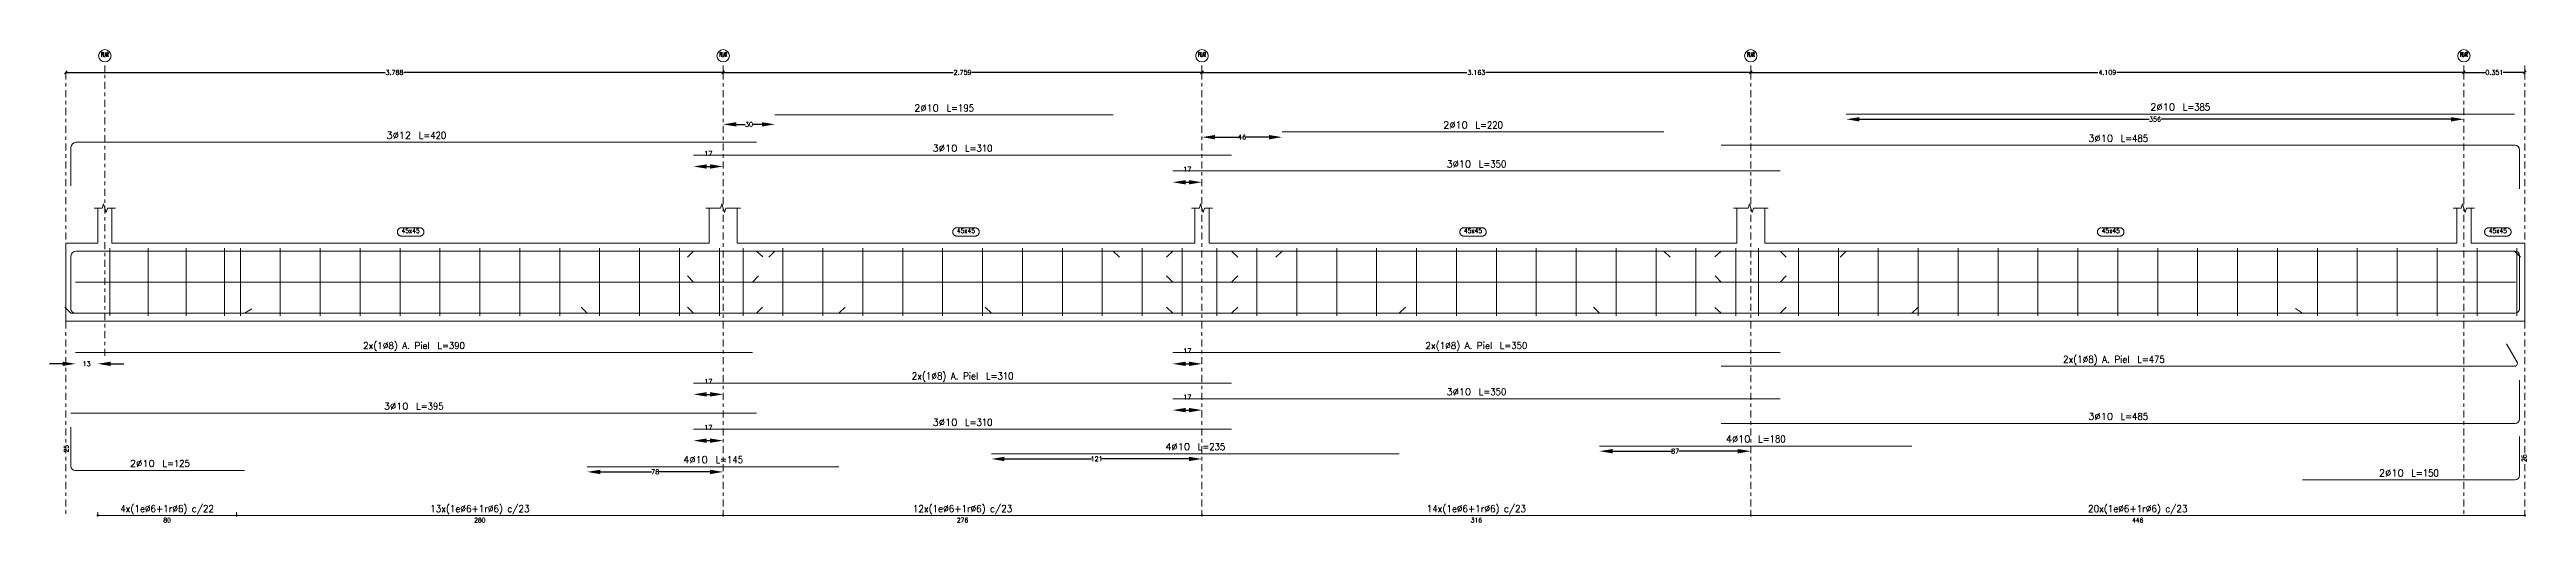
# Model space of a CAD drawing. Header units: millimetres. Extents: x 1 to 227, y -3 to 111.
# Drawn here: x 69.3 to 140.7, y 85.1 to 98.7 of the extents above; entities that cross this region are included whole.
import ezdxf
from ezdxf.enums import TextEntityAlignment as Align

# ---------------------------------------------------------------- set-up
doc = ezdxf.new("R2010")
doc.units = ezdxf.units.MM
doc.linetypes.add('CYPE_RAYAPUNTO', pattern=[0.4125, 0.2025, -0.105, 0, -0.105])
for name, color, linetype, lineweight in [('ALZ_ARM_LONG_ARM_TEXTOS', 3, 'Continuous', 9), ('ALZ_ARM_LONG_TXT_LONG', 3, 'Continuous', 9), ('ALZ_ARM_TRANS_TXT_EST', 3, 'Continuous', 9), ('ALZ_CONT_NUDOS', 122, 'Continuous', 9), ('ALZ_CONT_VIG_HORMIGON', 2, 'Continuous', 9), ('ALZ_COT_COT_ANCLAJES', 3, 'Continuous', 0), ('ALZ_COT_COT_ARM', 3, 'Continuous', 0), ('ALZ_COT_COT_EST', 3, 'Continuous', 0), ('ALZ_COT_COT_LIN_APOYOS', 2, 'CYPE_RAYAPUNTO', 0), ('ALZ_COT_LONGITUD_PROYECTADA', 122, 'Continuous', 0), ('ALZ_COT_TEXTOS_ESTRIBOS', 122, 'Continuous', 0), ('ALZ_REF_COT_LIN_AUX_COTA', 2, 'CYPE_RAYAPUNTO', 9), ('ALZ_REF_REF_NOMBRE', 3, 'Continuous', 9), ('ALZ_REF_REF_REFERENCIA', 3, 'Continuous', 9), ('ALZ_REF_TEXTO_REF_NOMBRE', 3, 'Continuous', 9), ('ALZ_REF_TEXTO_REF_REFERENCIA', 3, 'Continuous', 9), ('ARM_LONGITUDINAL_Ø10', 103, 'Continuous', 9), ('ARM_LONGITUDINAL_Ø12', 171, 'Continuous', 9), ('ARM_LONGITUDINAL_Ø8', 32, 'Continuous', 9), ('ARM_TRANSVERSAL_Ø6', 151, 'Continuous', 9)]:
    doc.layers.add(name, color=color, linetype=linetype, lineweight=lineweight)
doc.styles.add('CYPETXT_0.2_romans', font='romans__.ttf', dxfattribs={"height": 0.133333})
doc.styles.add('CYPETXT_romans', font='romans__.ttf', dxfattribs={"height": 0.2})
doc.dimstyles.new('cype_arrow', dxfattribs={"dimtxt": 0.18, "dimasz": 0.375, "dimexe": 0.05, "dimexo": 0.05, "dimgap": 0, "dimtad": 0, "dimdec": 4, "dimzin": 0, "dimdsep": 46, "dimtxsty": 'CYPETXT_0.2_romans', "dimcen": 0.09, "dimadec": 0, "dimazin": 0, "dimtfac": 1, "dimtdec": 4, "dimtofl": 0, "dimtmove": 2, "dimatfit": 3, "dimfxl": 1, "dimtolj": 1, "dimtzin": 0, "dimarcsym": 0})
doc.dimstyles.new('cype_oblique', dxfattribs={"dimtxt": 0.18, "dimasz": 0.18, "dimexe": 0.05, "dimexo": 0.05, "dimgap": 0, "dimtad": 0, "dimdec": 4, "dimzin": 0, "dimdsep": 46, "dimtxsty": 'CYPETXT_0.2_romans', "dimblk": 'OBLIQUE', "dimtsz": 0.04, "dimcen": 0.09, "dimadec": 0, "dimazin": 0, "dimtfac": 1, "dimtdec": 4, "dimtofl": 0, "dimtmove": 2, "dimatfit": 3, "dimfxl": 1, "dimtolj": 1, "dimtzin": 0, "dimarcsym": 0})

msp = doc.modelspace()

# ---------------------------------------------------------------- texts
at = {"layer": 'ALZ_ARM_LONG_ARM_TEXTOS', "style": 'CYPETXT_romans'}
for s, width, p, p2 in [('2%%c10', 0.900912, (94.23975, 96.9222), (94.95075, 96.9222)), ('2%%c10', 0.900912, (129.85418, 96.94875), (130.56518, 96.94875)), ('2%%c10', 0.900912, (109.47725, 96.43392), (110.18825, 96.43392)), ('3%%c12', 0.900912, (79.0335, 96.13584), (79.7445, 96.13584)), ('3%%c10', 0.900912, (94.771, 95.7666), (95.482, 95.7666)), ('3%%c10', 0.900912, (128.066, 96.04875), (128.777, 96.04875)), ('3%%c10', 0.900912, (109.57475, 95.31284), (110.28575, 95.31284)), ('2x(1%%c8) A. Piel', 0.787854, (78.3615, 90.08584), (80.2815, 90.08584)), ('2x(1%%c8) A. Piel', 0.787854, (108.97025, 90.08584), (110.89025, 90.08584)), ('2x(1%%c8) A. Piel', 0.787854, (127.3365, 89.68634), (129.2565, 89.68634)), ('2x(1%%c8) A. Piel', 0.787854, (94.1665, 89.20627), (96.0865, 89.20627)), ('3%%c10', 0.900912, (78.9585, 88.3394), (79.6695, 88.3394)), ('3%%c10', 0.900912, (109.57475, 88.75252), (110.28575, 88.75252)), ('3%%c10', 0.900912, (94.771, 87.87362), (95.482, 87.87362)), ('3%%c10', 0.900912, (128.066, 88.04261), (128.777, 88.04261)), ('4%%c10', 0.900912, (101.4765, 87.16945), (102.1875, 87.16945)), ('4%%c10', 0.900912, (117.62192, 87.39261), (118.33292, 87.39261)), ('2%%c10', 0.900912, (71.646, 86.6894), (72.357, 86.6894)), ('4%%c10', 0.900912, (87.58385, 86.79662), (88.29485, 86.79662)), ('2%%c10', 0.900912, (136.441, 86.41754), (137.152, 86.41754))]:
    msp.add_text(s, height=0.2, dxfattribs=dict(at, width=width)).set_placement(p, p2, align=Align.FIT)
at = {"layer": 'ALZ_ARM_LONG_TXT_LONG', "style": 'CYPETXT_romans', "width": 0.7704}
for s, p, p2 in [(' L=195', (95.05075, 96.9222), (95.96275, 96.9222)), (' L=385', (130.66518, 96.94875), (131.57718, 96.94875)), (' L=220', (110.28825, 96.43392), (111.20025, 96.43392)), (' L=420', (79.8445, 96.13584), (80.7565, 96.13584)), (' L=310', (95.582, 95.7666), (96.494, 95.7666)), (' L=485', (128.877, 96.04875), (129.789, 96.04875)), (' L=350', (110.38575, 95.31284), (111.29775, 95.31284)), (' L=390', (80.3815, 90.08584), (81.2935, 90.08584)), (' L=350', (110.99025, 90.08584), (111.90225, 90.08584)), (' L=310', (96.1865, 89.20627), (97.0985, 89.20627)), (' L=475', (129.3565, 89.68634), (130.2685, 89.68634)), (' L=395', (79.7695, 88.3394), (80.6815, 88.3394)), (' L=350', (110.38575, 88.75252), (111.29775, 88.75252)), (' L=310', (95.582, 87.87362), (96.494, 87.87362)), (' L=485', (128.877, 88.04261), (129.789, 88.04261)), (' L=235', (102.2875, 87.16945), (103.1995, 87.16945)), (' L=180', (118.43292, 87.39261), (119.34492, 87.39261)), (' L=125', (72.457, 86.6894), (73.369, 86.6894)), (' L=145', (88.39485, 86.79662), (89.30685, 86.79662)), (' L=150', (137.252, 86.41754), (138.164, 86.41754))]:
    msp.add_text(s, height=0.2, dxfattribs=at).set_placement(p, p2, align=Align.FIT)
at = {"layer": 'ALZ_ARM_TRANS_TXT_EST', "style": 'CYPETXT_romans'}
for s, width, p, p2 in [('4x(1e%%c6+1r%%c6) c/22', 0.808265, (71.3635, 85.39247), (74.0665, 85.39247)), ('13x(1e%%c6+1r%%c6) c/23', 0.810054, (80.2925, 85.39247), (83.1575, 85.39247)), ('12x(1e%%c6+1r%%c6) c/23', 0.810054, (94.2, 85.39247), (97.065, 85.39247)), ('14x(1e%%c6+1r%%c6) c/23', 0.810054, (109.00375, 85.39247), (111.86875, 85.39247)), ('20x(1e%%c6+1r%%c6) c/23', 0.810054, (128.05875, 85.39247), (130.92375, 85.39247))]:
    msp.add_text(s, height=0.2, dxfattribs=dict(at, width=width)).set_placement(p, p2, align=Align.FIT)
at = {"layer": 'ALZ_COT_COT_ANCLAJES', "style": 'CYPETXT_romans', "width": 0.841121}
for p, p2 in [((69.87833, 87.1064), (69.87833, 87.3224)), ((140.69, 86.83454), (140.69, 87.05054))]:
    msp.add_text('25', height=0.133333, rotation=90, dxfattribs=at).set_placement(p, p2, align=Align.FIT)
at = {"layer": 'ALZ_COT_TEXTOS_ESTRIBOS', "style": 'CYPETXT_romans', "width": 0.841121}
for s, p, p2 in [('80', (72.607, 85.09247), (72.823, 85.09247)), ('280', (81.563, 85.09247), (81.887, 85.09247)), ('276', (95.4705, 85.09247), (95.7945, 85.09247)), ('316', (110.27425, 85.09247), (110.59825, 85.09247)), ('446', (129.32925, 85.09247), (129.65325, 85.09247))]:
    msp.add_text(s, height=0.133333, dxfattribs=at).set_placement(p, p2, align=Align.FIT)
at = {"layer": 'ALZ_REF_TEXTO_REF_NOMBRE', "style": 'CYPETXT_romans', "width": 0.840822}
for p, p2 in [((79.468, 93.4225), (79.992, 93.4225)), ((95.468, 93.4225), (95.992, 93.4225)), ((110.07675, 93.4225), (110.60075, 93.4225)), ((128.4505, 93.4225), (128.9745, 93.4225)), ((139.60425, 93.4225), (140.12825, 93.4225))]:
    msp.add_text('45x45', height=0.133333, dxfattribs=at).set_placement(p, p2, align=Align.FIT)
at = {"layer": 'ALZ_REF_TEXTO_REF_REFERENCIA', "style": 'CYPETXT_romans', "width": 0.406031}
for p, p2 in [((70.81, 98.4938), (71.03, 98.4938)), ((88.625, 98.4938), (88.845, 98.4938)), ((102.42, 98.4938), (102.64, 98.4938)), ((118.2325, 98.4938), (118.4525, 98.4938)), ((138.7775, 98.4938), (138.9975, 98.4938))]:
    msp.add_text('PILAR', height=0.133333, dxfattribs=at).set_placement(p, p2, align=Align.FIT)

# ---------------------------------------------------------------- blocks, each defined once
blk = doc.blocks.new('*D18')
at = {"layer": 'ALZ_COT_LONGITUD_PROYECTADA', "color": 0, "lineweight": -2, "transparency": 16777216}
for p, q in [((69.755, 98.009), (69.835, 98.089)), ((69.795, 98.049), (78.994, 98.049)), ((88.735, 98.049), (79.536, 98.049)), ((88.695, 98.009), (88.775, 98.089))]:
    blk.add_line(p, q, dxfattribs=at)
at = {"layer": 'Defpoints', "color": 0, "transparency": 16777216}
for p in [(69.795, 98.049), (69.795, 98.049), (88.735, 98.049)]:
    blk.add_point(p, dxfattribs=at)
at = {"layer": 'ALZ_COT_LONGITUD_PROYECTADA', "color": 0, "transparency": 16777216, "insert": (79.265, 98.049), "char_height": 0.1333, "attachment_point": 5, "style": 'CYPETXT_0.2_romans'}
blk.add_mtext('\\A1;3.788', dxfattribs=at)
blk = doc.blocks.new('_OBLIQUE')
at = {"color": 0, "linetype": 'ByBlock', "lineweight": -2}
blk.add_line((-0.5, -0.5), (0.5, 0.5), dxfattribs=at)
blk = doc.blocks.new('*D19')
at = {"layer": 'ALZ_COT_LONGITUD_PROYECTADA', "color": 0, "lineweight": -2, "transparency": 16777216}
for p, q in [((88.695, 98.009), (88.775, 98.089)), ((88.735, 98.049), (95.361, 98.049)), ((102.53, 98.049), (95.904, 98.049)), ((102.49, 98.009), (102.57, 98.089))]:
    blk.add_line(p, q, dxfattribs=at)
at = {"layer": 'Defpoints', "color": 0, "transparency": 16777216}
for p in [(88.735, 98.049), (88.735, 98.049), (102.53, 98.049)]:
    blk.add_point(p, dxfattribs=at)
at = {"layer": 'ALZ_COT_LONGITUD_PROYECTADA', "color": 0, "transparency": 16777216, "insert": (95.633, 98.049), "char_height": 0.1333, "attachment_point": 5, "style": 'CYPETXT_0.2_romans'}
blk.add_mtext('\\A1;2.759', dxfattribs=at)
blk = doc.blocks.new('*D20')
at = {"layer": 'ALZ_COT_LONGITUD_PROYECTADA', "color": 0, "lineweight": -2, "transparency": 16777216}
for p, q in [((102.49, 98.009), (102.57, 98.089)), ((102.53, 98.049), (110.165, 98.049)), ((118.342, 98.049), (110.707, 98.049)), ((118.302, 98.009), (118.382, 98.089))]:
    blk.add_line(p, q, dxfattribs=at)
at = {"layer": 'Defpoints', "color": 0, "transparency": 16777216}
for p in [(102.53, 98.049), (102.53, 98.049), (118.342, 98.049)]:
    blk.add_point(p, dxfattribs=at)
at = {"layer": 'ALZ_COT_LONGITUD_PROYECTADA', "color": 0, "transparency": 16777216, "insert": (110.436, 98.049), "char_height": 0.1333, "attachment_point": 5, "style": 'CYPETXT_0.2_romans'}
blk.add_mtext('\\A1;3.163', dxfattribs=at)
blk = doc.blocks.new('*D21')
at = {"layer": 'ALZ_COT_LONGITUD_PROYECTADA', "color": 0, "lineweight": -2, "transparency": 16777216}
for p, q in [((118.302, 98.009), (118.382, 98.089)), ((118.342, 98.049), (128.343, 98.049)), ((138.887, 98.049), (128.887, 98.049)), ((138.847, 98.009), (138.927, 98.089))]:
    blk.add_line(p, q, dxfattribs=at)
at = {"layer": 'Defpoints', "color": 0, "transparency": 16777216}
for p in [(118.342, 98.049), (118.342, 98.049), (138.887, 98.049)]:
    blk.add_point(p, dxfattribs=at)
at = {"layer": 'ALZ_COT_LONGITUD_PROYECTADA', "color": 0, "transparency": 16777216, "insert": (128.615, 98.049), "char_height": 0.1333, "attachment_point": 5, "style": 'CYPETXT_0.2_romans'}
blk.add_mtext('\\A1;4.109', dxfattribs=at)
blk = doc.blocks.new('*D22')
at = {"layer": 'ALZ_COT_LONGITUD_PROYECTADA', "color": 0, "lineweight": -2, "transparency": 16777216}
for p, q in [((138.847, 98.009), (138.927, 98.089)), ((138.887, 98.049), (139.512, 98.049)), ((140.64, 98.049), (140.016, 98.049)), ((140.6, 98.009), (140.68, 98.089))]:
    blk.add_line(p, q, dxfattribs=at)
at = {"layer": 'Defpoints', "color": 0, "transparency": 16777216}
for p in [(138.887, 98.049), (138.887, 98.049), (140.64, 98.049)]:
    blk.add_point(p, dxfattribs=at)
at = {"layer": 'ALZ_COT_LONGITUD_PROYECTADA', "color": 0, "transparency": 16777216, "insert": (139.764, 98.049), "char_height": 0.1333, "attachment_point": 5, "style": 'CYPETXT_0.2_romans'}
blk.add_mtext('\\A1;0.351', dxfattribs=at)
blk = doc.blocks.new('*D23')
at = {"layer": 'ALZ_COT_COT_ARM', "color": 0, "lineweight": -2, "transparency": 16777216}
blk.add_line((88.258, 95.34), (88.36, 95.34), dxfattribs=at)
at = {"layer": 'ALZ_COT_COT_ARM', "color": 0, "transparency": 16777216}
for points in [[(88.258, 95.402), (88.258, 95.277), (87.883, 95.34)], [(88.36, 95.402), (88.36, 95.277), (88.735, 95.34)]]:
    blk.add_solid(points, dxfattribs=at)
at = {"layer": 'Defpoints', "color": 0, "transparency": 16777216}
for p in [(87.883, 95.34), (88.735, 95.34), (88.735, 95.34)]:
    blk.add_point(p, dxfattribs=at)
at = {"layer": 'ALZ_COT_COT_ARM', "color": 0, "transparency": 16777216, "insert": (88.309, 95.715), "char_height": 0.1333, "attachment_point": 5, "style": 'CYPETXT_0.2_romans'}
blk.add_mtext('\\A1;17', dxfattribs=at)
blk = doc.blocks.new('*D24')
at = {"layer": 'ALZ_COT_COT_ARM', "color": 0, "lineweight": -2, "transparency": 16777216}
blk.add_line((88.258, 87.447), (88.36, 87.447), dxfattribs=at)
at = {"layer": 'ALZ_COT_COT_ARM', "color": 0, "transparency": 16777216}
for points in [[(88.258, 87.509), (88.258, 87.384), (87.883, 87.447)], [(88.36, 87.509), (88.36, 87.384), (88.735, 87.447)]]:
    blk.add_solid(points, dxfattribs=at)
at = {"layer": 'Defpoints', "color": 0, "transparency": 16777216}
for p in [(87.883, 87.447), (88.735, 87.447), (88.735, 87.447)]:
    blk.add_point(p, dxfattribs=at)
at = {"layer": 'ALZ_COT_COT_ARM', "color": 0, "transparency": 16777216, "insert": (88.309, 87.822), "char_height": 0.1333, "attachment_point": 5, "style": 'CYPETXT_0.2_romans'}
blk.add_mtext('\\A1;17', dxfattribs=at)
blk = doc.blocks.new('*D25')
at = {"layer": 'ALZ_COT_COT_ARM', "color": 0, "lineweight": -2, "transparency": 16777216}
blk.add_line((102.06125, 94.885838), (102.155, 94.885838), dxfattribs=at)
at = {"layer": 'ALZ_COT_COT_ARM', "color": 0, "transparency": 16777216}
for points in [[(102.06125, 94.948338), (102.06125, 94.823338), (101.68625, 94.885838)], [(102.155, 94.948338), (102.155, 94.823338), (102.53, 94.885838)]]:
    blk.add_solid(points, dxfattribs=at)
at = {"layer": 'Defpoints', "color": 0, "transparency": 16777216}
for p in [(101.68625, 94.885838), (102.53, 94.885838), (102.53, 94.885838)]:
    blk.add_point(p, dxfattribs=at)
at = {"layer": 'ALZ_COT_COT_ARM', "color": 0, "transparency": 16777216, "insert": (102.108125, 95.260838), "char_height": 0.1333333, "attachment_point": 5, "style": 'CYPETXT_0.2_romans'}
blk.add_mtext('\\A1;17', dxfattribs=at)
blk = doc.blocks.new('*D26')
at = {"layer": 'ALZ_COT_COT_ARM', "color": 0, "lineweight": -2, "transparency": 16777216}
blk.add_line((102.061, 88.326), (102.155, 88.326), dxfattribs=at)
at = {"layer": 'ALZ_COT_COT_ARM', "color": 0, "transparency": 16777216}
for points in [[(102.061, 88.388), (102.061, 88.263), (101.686, 88.326)], [(102.155, 88.388), (102.155, 88.263), (102.53, 88.326)]]:
    blk.add_solid(points, dxfattribs=at)
at = {"layer": 'Defpoints', "color": 0, "transparency": 16777216}
for p in [(101.686, 88.326), (102.53, 88.326), (102.53, 88.326)]:
    blk.add_point(p, dxfattribs=at)
at = {"layer": 'ALZ_COT_COT_ARM', "color": 0, "transparency": 16777216, "insert": (102.108, 88.701), "char_height": 0.1333, "attachment_point": 5, "style": 'CYPETXT_0.2_romans'}
blk.add_mtext('\\A1;17', dxfattribs=at)
blk = doc.blocks.new('*D27')
at = {"layer": 'ALZ_COT_COT_ARM', "color": 0, "lineweight": -2, "transparency": 16777216}
for p, q in [((69.7025, 89.658838), (69.3275, 89.658838)), ((71.09, 89.658838), (71.465, 89.658838))]:
    blk.add_line(p, q, dxfattribs=at)
at = {"layer": 'ALZ_COT_COT_ARM', "color": 0, "transparency": 16777216}
for points in [[(69.7025, 89.721338), (69.7025, 89.596338), (70.0775, 89.658838)], [(71.09, 89.721338), (71.09, 89.596338), (70.715, 89.658838)]]:
    blk.add_solid(points, dxfattribs=at)
at = {"layer": 'Defpoints', "color": 0, "transparency": 16777216}
for p in [(70.0775, 89.658838), (70.715, 89.658838), (70.715, 89.658838)]:
    blk.add_point(p, dxfattribs=at)
at = {"layer": 'ALZ_COT_COT_ARM', "color": 0, "transparency": 16777216, "insert": (70.39625, 89.658838), "char_height": 0.1333333, "attachment_point": 5, "style": 'CYPETXT_0.2_romans'}
blk.add_mtext('\\A1;13', dxfattribs=at)
blk = doc.blocks.new('*D28')
at = {"layer": 'ALZ_COT_COT_ARM', "color": 0, "lineweight": -2, "transparency": 16777216}
blk.add_line((88.258, 88.779), (88.36, 88.779), dxfattribs=at)
at = {"layer": 'ALZ_COT_COT_ARM', "color": 0, "transparency": 16777216}
for points in [[(88.258, 88.842), (88.258, 88.717), (87.883, 88.779)], [(88.36, 88.842), (88.36, 88.717), (88.735, 88.779)]]:
    blk.add_solid(points, dxfattribs=at)
at = {"layer": 'Defpoints', "color": 0, "transparency": 16777216}
for p in [(87.883, 88.779), (88.735, 88.779), (88.735, 88.779)]:
    blk.add_point(p, dxfattribs=at)
at = {"layer": 'ALZ_COT_COT_ARM', "color": 0, "transparency": 16777216, "insert": (88.309, 89.154), "char_height": 0.1333, "attachment_point": 5, "style": 'CYPETXT_0.2_romans'}
blk.add_mtext('\\A1;17', dxfattribs=at)
blk = doc.blocks.new('*D29')
at = {"layer": 'ALZ_COT_COT_ARM', "color": 0, "lineweight": -2, "transparency": 16777216}
blk.add_line((102.06125, 89.658838), (102.155, 89.658838), dxfattribs=at)
at = {"layer": 'ALZ_COT_COT_ARM', "color": 0, "transparency": 16777216}
for points in [[(102.06125, 89.721338), (102.06125, 89.596338), (101.68625, 89.658838)], [(102.155, 89.721338), (102.155, 89.596338), (102.53, 89.658838)]]:
    blk.add_solid(points, dxfattribs=at)
at = {"layer": 'Defpoints', "color": 0, "transparency": 16777216}
for p in [(101.68625, 89.658838), (102.53, 89.658838), (102.53, 89.658838)]:
    blk.add_point(p, dxfattribs=at)
at = {"layer": 'ALZ_COT_COT_ARM', "color": 0, "transparency": 16777216, "insert": (102.108125, 90.033838), "char_height": 0.1333333, "attachment_point": 5, "style": 'CYPETXT_0.2_romans'}
blk.add_mtext('\\A1;17', dxfattribs=at)
blk = doc.blocks.new('*D30')
at = {"layer": 'ALZ_COT_COT_ARM', "color": 0, "lineweight": -2, "transparency": 16777216}
for p, q in [((89.11, 96.552), (89.371, 96.552)), ((89.851, 96.552), (89.59, 96.552))]:
    blk.add_line(p, q, dxfattribs=at)
at = {"layer": 'ALZ_COT_COT_ARM', "color": 0, "transparency": 16777216}
for points in [[(89.11, 96.615), (89.11, 96.49), (88.735, 96.552)], [(89.851, 96.615), (89.851, 96.49), (90.226, 96.552)]]:
    blk.add_solid(points, dxfattribs=at)
at = {"layer": 'Defpoints', "color": 0, "transparency": 16777216}
for p in [(88.735, 96.552), (90.226, 96.552), (90.226, 96.552)]:
    blk.add_point(p, dxfattribs=at)
at = {"layer": 'ALZ_COT_COT_ARM', "color": 0, "transparency": 16777216, "insert": (89.481, 96.552), "char_height": 0.1333, "attachment_point": 5, "style": 'CYPETXT_0.2_romans'}
blk.add_mtext('\\A1;30', dxfattribs=at)
blk = doc.blocks.new('*D31')
at = {"layer": 'ALZ_COT_COT_ARM', "color": 0, "lineweight": -2, "transparency": 16777216}
for p, q in [((102.905, 96.184), (103.574, 96.184)), ((104.464, 96.184), (103.795, 96.184))]:
    blk.add_line(p, q, dxfattribs=at)
at = {"layer": 'ALZ_COT_COT_ARM', "color": 0, "transparency": 16777216}
for points in [[(102.905, 96.246), (102.905, 96.121), (102.53, 96.184)], [(104.464, 96.246), (104.464, 96.121), (104.839, 96.184)]]:
    blk.add_solid(points, dxfattribs=at)
at = {"layer": 'Defpoints', "color": 0, "transparency": 16777216}
for p in [(102.53, 96.184), (104.839, 96.184), (104.839, 96.184)]:
    blk.add_point(p, dxfattribs=at)
at = {"layer": 'ALZ_COT_COT_ARM', "color": 0, "transparency": 16777216, "insert": (103.684, 96.184), "char_height": 0.1333, "attachment_point": 5, "style": 'CYPETXT_0.2_romans'}
blk.add_mtext('\\A1;46', dxfattribs=at)
blk = doc.blocks.new('*D32')
at = {"layer": 'ALZ_COT_COT_ARM', "color": 0, "lineweight": -2, "transparency": 16777216}
for p, q in [((121.466, 96.699), (129.815, 96.699)), ((138.512, 96.699), (130.163, 96.699))]:
    blk.add_line(p, q, dxfattribs=at)
at = {"layer": 'ALZ_COT_COT_ARM', "color": 0, "transparency": 16777216}
for points in [[(121.466, 96.761), (121.466, 96.636), (121.091, 96.699)], [(138.512, 96.761), (138.512, 96.636), (138.887, 96.699)]]:
    blk.add_solid(points, dxfattribs=at)
at = {"layer": 'Defpoints', "color": 0, "transparency": 16777216}
for p in [(121.091, 96.699), (138.887, 96.699), (138.887, 96.699)]:
    blk.add_point(p, dxfattribs=at)
at = {"layer": 'ALZ_COT_COT_ARM', "color": 0, "transparency": 16777216, "insert": (129.989, 96.699), "char_height": 0.1333, "attachment_point": 5, "style": 'CYPETXT_0.2_romans'}
blk.add_mtext('\\A1;356', dxfattribs=at)
blk = doc.blocks.new('*D33')
at = {"layer": 'ALZ_COT_COT_ARM', "color": 0, "lineweight": -2, "transparency": 16777216}
for p, q in [((85.195, 86.547), (86.669, 86.547)), ((88.36, 86.547), (86.887, 86.547))]:
    blk.add_line(p, q, dxfattribs=at)
at = {"layer": 'ALZ_COT_COT_ARM', "color": 0, "transparency": 16777216}
for points in [[(85.195, 86.609), (85.195, 86.484), (84.82, 86.547)], [(88.36, 86.609), (88.36, 86.484), (88.735, 86.547)]]:
    blk.add_solid(points, dxfattribs=at)
at = {"layer": 'Defpoints', "color": 0, "transparency": 16777216}
for p in [(84.82, 86.547), (88.735, 86.547), (88.735, 86.547)]:
    blk.add_point(p, dxfattribs=at)
at = {"layer": 'ALZ_COT_COT_ARM', "color": 0, "transparency": 16777216, "insert": (86.778, 86.547), "char_height": 0.1333, "attachment_point": 5, "style": 'CYPETXT_0.2_romans'}
blk.add_mtext('\\A1;78', dxfattribs=at)
blk = doc.blocks.new('*D34')
at = {"layer": 'ALZ_COT_COT_ARM', "color": 0, "lineweight": -2, "transparency": 16777216}
for p, q in [((96.838, 86.919), (99.351, 86.919)), ((102.155, 86.919), (99.642, 86.919))]:
    blk.add_line(p, q, dxfattribs=at)
at = {"layer": 'ALZ_COT_COT_ARM', "color": 0, "transparency": 16777216}
for points in [[(96.838, 86.982), (96.838, 86.857), (96.463, 86.919)], [(102.155, 86.982), (102.155, 86.857), (102.53, 86.919)]]:
    blk.add_solid(points, dxfattribs=at)
at = {"layer": 'Defpoints', "color": 0, "transparency": 16777216}
for p in [(96.463, 86.919), (102.53, 86.919), (102.53, 86.919)]:
    blk.add_point(p, dxfattribs=at)
at = {"layer": 'ALZ_COT_COT_ARM', "color": 0, "transparency": 16777216, "insert": (99.496, 86.919), "char_height": 0.1333, "attachment_point": 5, "style": 'CYPETXT_0.2_romans'}
blk.add_mtext('\\A1;121', dxfattribs=at)
blk = doc.blocks.new('*D35')
at = {"layer": 'ALZ_COT_COT_ARM', "color": 0, "lineweight": -2, "transparency": 16777216}
for p, q in [((114.358, 87.143), (116.053, 87.143)), ((117.967, 87.143), (116.273, 87.143))]:
    blk.add_line(p, q, dxfattribs=at)
at = {"layer": 'ALZ_COT_COT_ARM', "color": 0, "transparency": 16777216}
for points in [[(114.358, 87.205), (114.358, 87.08), (113.983, 87.143)], [(117.967, 87.205), (117.967, 87.08), (118.342, 87.143)]]:
    blk.add_solid(points, dxfattribs=at)
at = {"layer": 'Defpoints', "color": 0, "transparency": 16777216}
for p in [(113.983, 87.143), (118.342, 87.143), (118.342, 87.143)]:
    blk.add_point(p, dxfattribs=at)
at = {"layer": 'ALZ_COT_COT_ARM', "color": 0, "transparency": 16777216, "insert": (116.163, 87.143), "char_height": 0.1333, "attachment_point": 5, "style": 'CYPETXT_0.2_romans'}
blk.add_mtext('\\A1;87', dxfattribs=at)

# ---------------------------------------------------------------- dimensions: what is measured, and where the dimension line sits
at = {"layer": 'ALZ_COT_COT_ARM'}
for p1, p2, text, picture, middle in [((88.735, 96.5522), (90.22625, 96.5522), '30', '*D30', (89.48063, 96.5522)), ((121.09068, 96.69875), (138.8875, 96.69875), '356', '*D32', (129.98909, 96.69875)), ((87.8825, 95.3396), (88.735, 95.3396), '17', '*D23', (88.30875, 95.7146)), ((102.53, 96.18392), (104.83875, 96.18392), '46', '*D31', (103.68437, 96.18392)), ((101.68625, 94.88584), (102.53, 94.88584), '17', '*D25', (102.10812, 95.26084)), ((101.68625, 89.65884), (102.53, 89.65884), '17', '*D29', (102.10812, 90.03384)), ((70.0775, 89.65884), (70.715, 89.65884), '13', '*D27', (70.39625, 89.65884)), ((87.8825, 88.77927), (88.735, 88.77927), '17', '*D28', (88.30875, 89.15427)), ((101.68625, 88.32552), (102.53, 88.32552), '17', '*D26', (102.10812, 88.70052)), ((87.8825, 87.44662), (88.735, 87.44662), '17', '*D24', (88.30875, 87.82162)), ((113.98342, 87.14261), (118.3425, 87.14261), '87', '*D35', (116.16296, 87.14261)), ((84.82035, 86.54662), (88.735, 86.54662), '78', '*D33', (86.77768, 86.54662)), ((96.463, 86.91945), (102.53, 86.91945), '121', '*D34', (99.4965, 86.91945))]:
    dim = msp.add_aligned_dim(p1=p1, p2=p2, distance=0, text=text, dimstyle='cype_arrow', override={"dimexe": 0, "dimexo": 0}, dxfattribs=at)
    dim.commit()
    dim.dimension.update_dxf_attribs({"geometry": picture, "text_midpoint": middle})
at = {"layer": 'ALZ_COT_LONGITUD_PROYECTADA'}
for p1, p2, text, picture, middle in [((88.735, 98.04875), (69.795, 98.04875), '3.788', '*D18', (79.265, 98.04875)), ((102.53, 98.04875), (88.735, 98.04875), '2.759', '*D19', (95.6325, 98.04875)), ((118.3425, 98.04875), (102.53, 98.04875), '3.163', '*D20', (110.43625, 98.04875)), ((138.8875, 98.04875), (118.3425, 98.04875), '4.109', '*D21', (128.615, 98.04875)), ((140.64, 98.04875), (138.8875, 98.04875), '0.351', '*D22', (139.76375, 98.04875))]:
    dim = msp.add_aligned_dim(p1=p1, p2=p2, distance=0, text=text, dimstyle='cype_oblique', override={"dimexe": 0, "dimexo": 0}, dxfattribs=at)
    dim.commit()
    dim.dimension.update_dxf_attribs({"geometry": picture, "text_midpoint": middle})

# ---------------------------------------------------------------- linework, layer by layer
at = {"layer": 'ALZ_CONT_NUDOS'}
for p, q in [((70.715, 93.13584), (70.715, 94.13584)), ((71.125, 93.13584), (71.125, 94.13584)), ((88.335, 93.13584), (88.335, 94.13584)), ((89.135, 93.13584), (89.135, 94.13584)), ((102.325, 93.13584), (102.325, 94.13584)), ((102.735, 93.13584), (102.735, 94.13584)), ((117.9425, 93.13584), (117.9425, 94.13584)), ((118.7425, 93.13584), (118.7425, 94.13584)), ((138.6825, 93.13584), (138.6825, 94.13584)), ((139.0925, 93.13584), (139.0925, 94.13584))]:
    msp.add_line(p, q, dxfattribs=at)
for points in [[(70.615, 94.13584), (70.845, 94.13584), (70.8825, 94.26084), (70.9575, 94.01084), (70.995, 94.13584), (71.225, 94.13584)], [(88.235, 94.13584), (88.66, 94.13584), (88.6975, 94.26084), (88.7725, 94.01084), (88.81, 94.13584), (89.235, 94.13584)], [(102.225, 94.13584), (102.455, 94.13584), (102.4925, 94.26084), (102.5675, 94.01084), (102.605, 94.13584), (102.835, 94.13584)], [(117.8425, 94.13584), (118.2675, 94.13584), (118.305, 94.26084), (118.38, 94.01084), (118.4175, 94.13584), (118.8425, 94.13584)], [(138.5825, 94.13584), (138.8125, 94.13584), (138.85, 94.26084), (138.925, 94.01084), (138.9625, 94.13584), (139.1925, 94.13584)], [(70.715, 93.13584), (69.795, 93.13584), (69.795, 90.88584), (70.715, 90.88584), (71.125, 90.88584)], [(88.335, 90.88584), (89.135, 90.88584)], [(102.325, 90.88584), (102.735, 90.88584)], [(117.9425, 90.88584), (118.7425, 90.88584)], [(138.6825, 90.88584), (139.0925, 90.88584)]]:
    msp.add_lwpolyline(points, dxfattribs=at)
at = {"layer": 'ALZ_CONT_VIG_HORMIGON'}
for p, q in [((71.125, 93.13584), (88.335, 93.13584)), ((89.135, 93.13584), (102.325, 93.13584)), ((102.735, 93.13584), (117.9425, 93.13584)), ((118.7425, 93.13584), (138.6825, 93.13584)), ((139.0925, 93.13584), (140.64, 93.13584)), ((71.125, 90.88584), (88.335, 90.88584)), ((89.135, 90.88584), (102.325, 90.88584)), ((102.735, 90.88584), (117.9425, 90.88584)), ((118.7425, 90.88584), (138.6825, 90.88584))]:
    msp.add_line(p, q, dxfattribs=at)
msp.add_lwpolyline([(139.0925, 90.88584), (140.64, 90.88584), (140.64, 93.13584)], dxfattribs=at)
at = {"layer": 'ALZ_COT_COT_EST'}
for p, q in [((70.715, 85.29247), (70.715, 85.39247)), ((74.715, 85.29247), (74.715, 85.39247)), ((88.735, 85.29247), (88.735, 85.39247)), ((102.53, 85.29247), (102.53, 85.39247)), ((118.3425, 85.29247), (118.3425, 85.39247))]:
    msp.add_line(p, q, dxfattribs=at)
for points in [[(70.715, 85.29247), (74.715, 85.29247), (74.715, 85.39247)], [(74.715, 85.29247), (88.735, 85.29247), (88.735, 85.39247)], [(88.735, 85.29247), (102.53, 85.29247), (102.53, 85.39247)], [(102.53, 85.29247), (118.3425, 85.29247), (118.3425, 85.39247)], [(118.3425, 85.29247), (140.64, 85.29247), (140.64, 85.39247)]]:
    msp.add_lwpolyline(points, dxfattribs=at)
for centre in [(70.715, 85.29247), (74.715, 85.29247), (74.715, 85.29247), (88.735, 85.29247), (88.735, 85.29247), (102.53, 85.29247), (102.53, 85.29247), (118.3425, 85.29247), (118.3425, 85.29247), (140.64, 85.29247)]:
    msp.add_circle(centre, 0.02, dxfattribs=at)
at = {"layer": 'ALZ_COT_COT_LIN_APOYOS'}
for p, q in [((69.795, 98.04875), (69.795, 85.29247)), ((88.735, 98.04875), (88.735, 85.29247)), ((102.53, 98.04875), (102.53, 85.29247)), ((118.3425, 98.04875), (118.3425, 85.29247)), ((138.8875, 98.04875), (138.8875, 85.29247)), ((140.64, 98.04875), (140.64, 85.29247))]:
    msp.add_line(p, q, dxfattribs=at)
at = {"layer": 'ALZ_REF_COT_LIN_AUX_COTA'}
for p, q in [((70.92, 98.04875), (70.92, 98.34875)), ((70.92, 89.88584), (70.92, 98.04875)), ((88.735, 98.04875), (88.735, 98.34875)), ((102.53, 98.04875), (102.53, 98.34875)), ((118.3425, 98.04875), (118.3425, 98.34875)), ((138.8875, 98.04875), (138.8875, 98.34875)), ((140.64, 98.04875), (140.64, 98.34875))]:
    msp.add_line(p, q, dxfattribs=at)
at = {"layer": 'ALZ_REF_REF_NOMBRE'}
for points in [[(79.992, 93.57584), (80.00002, 93.57557), (80.00799, 93.57477), (80.0159, 93.57343), (80.0237, 93.57157), (80.03136, 93.5692), (80.03885, 93.56632), (80.04612, 93.56294), (80.05315, 93.55909), (80.05991, 93.55477), (80.06637, 93.55001), (80.07249, 93.54484), (80.07826, 93.53926), (80.08364, 93.53331), (80.08861, 93.52702), (80.09315, 93.52041), (80.09723, 93.51351), (80.10085, 93.50635), (80.10398, 93.49897), (80.10661, 93.49139), (80.10873, 93.48366), (80.11033, 93.4758), (80.1114, 93.46785), (80.11193, 93.45985), (80.11193, 93.45183), (80.1114, 93.44383), (80.11033, 93.43588), (80.10873, 93.42802), (80.10661, 93.42028), (80.10398, 93.41271), (80.10085, 93.40533), (80.09723, 93.39817), (80.09315, 93.39127), (80.08861, 93.38466), (80.08364, 93.37836), (80.07826, 93.37241), (80.07249, 93.36684), (80.06637, 93.36166), (80.05991, 93.35691), (80.05315, 93.35259), (80.04612, 93.34874), (80.03885, 93.34536), (80.03136, 93.34248), (80.0237, 93.3401), (80.0159, 93.33824), (80.00799, 93.33691), (80.00002, 93.33611), (79.992, 93.33584), (79.468, 93.33584), (79.45998, 93.33611), (79.45201, 93.33691), (79.4441, 93.33824), (79.4363, 93.3401), (79.42864, 93.34248), (79.42115, 93.34536), (79.41388, 93.34874), (79.40685, 93.35259), (79.40009, 93.35691), (79.39363, 93.36166), (79.38751, 93.36684), (79.38174, 93.37241), (79.37636, 93.37836), (79.37139, 93.38466), (79.36685, 93.39127), (79.36277, 93.39817), (79.35915, 93.40533), (79.35602, 93.41271), (79.35339, 93.42028), (79.35127, 93.42802), (79.34967, 93.43588), (79.3486, 93.44383), (79.34807, 93.45183), (79.34807, 93.45985), (79.3486, 93.46785), (79.34967, 93.4758), (79.35127, 93.48366), (79.35339, 93.49139), (79.35602, 93.49897), (79.35915, 93.50635), (79.36277, 93.51351), (79.36685, 93.52041), (79.37139, 93.52702), (79.37636, 93.53331), (79.38174, 93.53926), (79.38751, 93.54484), (79.39363, 93.55001), (79.40009, 93.55477), (79.40685, 93.55909), (79.41388, 93.56294), (79.42115, 93.56632), (79.42864, 93.5692), (79.4363, 93.57157), (79.4441, 93.57343), (79.45201, 93.57477), (79.45998, 93.57557), (79.468, 93.57584), (79.992, 93.57584)], [(95.992, 93.57584), (96.00002, 93.57557), (96.00799, 93.57477), (96.0159, 93.57343), (96.0237, 93.57157), (96.03136, 93.5692), (96.03885, 93.56632), (96.04612, 93.56294), (96.05315, 93.55909), (96.05991, 93.55477), (96.06637, 93.55001), (96.07249, 93.54484), (96.07826, 93.53926), (96.08364, 93.53331), (96.08861, 93.52702), (96.09315, 93.52041), (96.09723, 93.51351), (96.10085, 93.50635), (96.10398, 93.49897), (96.10661, 93.49139), (96.10873, 93.48366), (96.11033, 93.4758), (96.1114, 93.46785), (96.11193, 93.45985), (96.11193, 93.45183), (96.1114, 93.44383), (96.11033, 93.43588), (96.10873, 93.42802), (96.10661, 93.42028), (96.10398, 93.41271), (96.10085, 93.40533), (96.09723, 93.39817), (96.09315, 93.39127), (96.08861, 93.38466), (96.08364, 93.37836), (96.07826, 93.37241), (96.07249, 93.36684), (96.06637, 93.36166), (96.05991, 93.35691), (96.05315, 93.35259), (96.04612, 93.34874), (96.03885, 93.34536), (96.03136, 93.34248), (96.0237, 93.3401), (96.0159, 93.33824), (96.00799, 93.33691), (96.00002, 93.33611), (95.992, 93.33584), (95.468, 93.33584), (95.45998, 93.33611), (95.45201, 93.33691), (95.4441, 93.33824), (95.4363, 93.3401), (95.42864, 93.34248), (95.42115, 93.34536), (95.41388, 93.34874), (95.40685, 93.35259), (95.40009, 93.35691), (95.39363, 93.36166), (95.38751, 93.36684), (95.38174, 93.37241), (95.37636, 93.37836), (95.37139, 93.38466), (95.36685, 93.39127), (95.36277, 93.39817), (95.35915, 93.40533), (95.35602, 93.41271), (95.35339, 93.42028), (95.35127, 93.42802), (95.34967, 93.43588), (95.3486, 93.44383), (95.34807, 93.45183), (95.34807, 93.45985), (95.3486, 93.46785), (95.34967, 93.4758), (95.35127, 93.48366), (95.35339, 93.49139), (95.35602, 93.49897), (95.35915, 93.50635), (95.36277, 93.51351), (95.36685, 93.52041), (95.37139, 93.52702), (95.37636, 93.53331), (95.38174, 93.53926), (95.38751, 93.54484), (95.39363, 93.55001), (95.40009, 93.55477), (95.40685, 93.55909), (95.41388, 93.56294), (95.42115, 93.56632), (95.42864, 93.5692), (95.4363, 93.57157), (95.4441, 93.57343), (95.45201, 93.57477), (95.45998, 93.57557), (95.468, 93.57584), (95.992, 93.57584)], [(110.60075, 93.57584), (110.60877, 93.57557), (110.61674, 93.57477), (110.62465, 93.57343), (110.63245, 93.57157), (110.64011, 93.5692), (110.6476, 93.56632), (110.65487, 93.56294), (110.6619, 93.55909), (110.66866, 93.55477), (110.67512, 93.55001), (110.68124, 93.54484), (110.68701, 93.53926), (110.69239, 93.53331), (110.69736, 93.52702), (110.7019, 93.52041), (110.70598, 93.51351), (110.7096, 93.50635), (110.71273, 93.49897), (110.71536, 93.49139), (110.71748, 93.48366), (110.71908, 93.4758), (110.72015, 93.46785), (110.72068, 93.45985), (110.72068, 93.45183), (110.72015, 93.44383), (110.71908, 93.43588), (110.71748, 93.42802), (110.71536, 93.42028), (110.71273, 93.41271), (110.7096, 93.40533), (110.70598, 93.39817), (110.7019, 93.39127), (110.69736, 93.38466), (110.69239, 93.37836), (110.68701, 93.37241), (110.68124, 93.36684), (110.67512, 93.36166), (110.66866, 93.35691), (110.6619, 93.35259), (110.65487, 93.34874), (110.6476, 93.34536), (110.64011, 93.34248), (110.63245, 93.3401), (110.62465, 93.33824), (110.61674, 93.33691), (110.60877, 93.33611), (110.60075, 93.33584), (110.07675, 93.33584), (110.06873, 93.33611), (110.06076, 93.33691), (110.05285, 93.33824), (110.04505, 93.3401), (110.03739, 93.34248), (110.0299, 93.34536), (110.02263, 93.34874), (110.0156, 93.35259), (110.00884, 93.35691), (110.00238, 93.36166), (109.99626, 93.36684), (109.99049, 93.37241), (109.98511, 93.37836), (109.98014, 93.38466), (109.9756, 93.39127), (109.97152, 93.39817), (109.9679, 93.40533), (109.96477, 93.41271), (109.96214, 93.42028), (109.96002, 93.42802), (109.95842, 93.43588), (109.95735, 93.44383), (109.95682, 93.45183), (109.95682, 93.45985), (109.95735, 93.46785), (109.95842, 93.4758), (109.96002, 93.48366), (109.96214, 93.49139), (109.96477, 93.49897), (109.9679, 93.50635), (109.97152, 93.51351), (109.9756, 93.52041), (109.98014, 93.52702), (109.98511, 93.53331), (109.99049, 93.53926), (109.99626, 93.54484), (110.00238, 93.55001), (110.00884, 93.55477), (110.0156, 93.55909), (110.02263, 93.56294), (110.0299, 93.56632), (110.03739, 93.5692), (110.04505, 93.57157), (110.05285, 93.57343), (110.06076, 93.57477), (110.06873, 93.57557), (110.07675, 93.57584), (110.60075, 93.57584)], [(128.9745, 93.57584), (128.98251, 93.57557), (128.99049, 93.57477), (128.9984, 93.57343), (129.0062, 93.57157), (129.01386, 93.5692), (129.02134, 93.56632), (129.02862, 93.56294), (129.03565, 93.55909), (129.04241, 93.55477), (129.04887, 93.55001), (129.05499, 93.54484), (129.06076, 93.53926), (129.06614, 93.53331), (129.07111, 93.52702), (129.07565, 93.52041), (129.07973, 93.51351), (129.08335, 93.50635), (129.08648, 93.49897), (129.08911, 93.49139), (129.09123, 93.48366), (129.09283, 93.4758), (129.0939, 93.46785), (129.09443, 93.45985), (129.09443, 93.45183), (129.0939, 93.44383), (129.09283, 93.43588), (129.09123, 93.42802), (129.08911, 93.42028), (129.08648, 93.41271), (129.08335, 93.40533), (129.07973, 93.39817), (129.07565, 93.39127), (129.07111, 93.38466), (129.06614, 93.37836), (129.06076, 93.37241), (129.05499, 93.36684), (129.04887, 93.36166), (129.04241, 93.35691), (129.03565, 93.35259), (129.02862, 93.34874), (129.02134, 93.34536), (129.01386, 93.34248), (129.0062, 93.3401), (128.9984, 93.33824), (128.99049, 93.33691), (128.98251, 93.33611), (128.9745, 93.33584), (128.4505, 93.33584), (128.44248, 93.33611), (128.4345, 93.33691), (128.4266, 93.33824), (128.41879, 93.3401), (128.41114, 93.34248), (128.40365, 93.34536), (128.39638, 93.34874), (128.38934, 93.35259), (128.38258, 93.35691), (128.37613, 93.36166), (128.37, 93.36684), (128.36424, 93.37241), (128.35886, 93.37836), (128.35389, 93.38466), (128.34935, 93.39127), (128.34526, 93.39817), (128.34165, 93.40533), (128.33852, 93.41271), (128.33589, 93.42028), (128.33377, 93.42802), (128.33217, 93.43588), (128.3311, 93.44383), (128.33057, 93.45183), (128.33057, 93.45985), (128.3311, 93.46785), (128.33217, 93.4758), (128.33377, 93.48366), (128.33589, 93.49139), (128.33852, 93.49897), (128.34165, 93.50635), (128.34526, 93.51351), (128.34935, 93.52041), (128.35389, 93.52702), (128.35886, 93.53331), (128.36424, 93.53926), (128.37, 93.54484), (128.37613, 93.55001), (128.38258, 93.55477), (128.38934, 93.55909), (128.39638, 93.56294), (128.40365, 93.56632), (128.41114, 93.5692), (128.41879, 93.57157), (128.4266, 93.57343), (128.4345, 93.57477), (128.44248, 93.57557), (128.4505, 93.57584), (128.9745, 93.57584)], [(140.12825, 93.57584), (140.13626, 93.57557), (140.14424, 93.57477), (140.15215, 93.57343), (140.15995, 93.57157), (140.16761, 93.5692), (140.17509, 93.56632), (140.18237, 93.56294), (140.1894, 93.55909), (140.19616, 93.55477), (140.20262, 93.55001), (140.20874, 93.54484), (140.21451, 93.53926), (140.21989, 93.53331), (140.22486, 93.52702), (140.2294, 93.52041), (140.23348, 93.51351), (140.2371, 93.50635), (140.24023, 93.49897), (140.24286, 93.49139), (140.24498, 93.48366), (140.24658, 93.4758), (140.24765, 93.46785), (140.24818, 93.45985), (140.24818, 93.45183), (140.24765, 93.44383), (140.24658, 93.43588), (140.24498, 93.42802), (140.24286, 93.42028), (140.24023, 93.41271), (140.2371, 93.40533), (140.23348, 93.39817), (140.2294, 93.39127), (140.22486, 93.38466), (140.21989, 93.37836), (140.21451, 93.37241), (140.20874, 93.36684), (140.20262, 93.36166), (140.19616, 93.35691), (140.1894, 93.35259), (140.18237, 93.34874), (140.17509, 93.34536), (140.16761, 93.34248), (140.15995, 93.3401), (140.15215, 93.33824), (140.14424, 93.33691), (140.13626, 93.33611), (140.12825, 93.33584), (139.60425, 93.33584), (139.59623, 93.33611), (139.58825, 93.33691), (139.58035, 93.33824), (139.57254, 93.3401), (139.56489, 93.34248), (139.5574, 93.34536), (139.55013, 93.34874), (139.54309, 93.35259), (139.53633, 93.35691), (139.52988, 93.36166), (139.52375, 93.36684), (139.51799, 93.37241), (139.51261, 93.37836), (139.50764, 93.38466), (139.5031, 93.39127), (139.49901, 93.39817), (139.4954, 93.40533), (139.49227, 93.41271), (139.48964, 93.42028), (139.48752, 93.42802), (139.48592, 93.43588), (139.48485, 93.44383), (139.48432, 93.45183), (139.48432, 93.45985), (139.48485, 93.46785), (139.48592, 93.4758), (139.48752, 93.48366), (139.48964, 93.49139), (139.49227, 93.49897), (139.4954, 93.50635), (139.49901, 93.51351), (139.5031, 93.52041), (139.50764, 93.52702), (139.51261, 93.53331), (139.51799, 93.53926), (139.52375, 93.54484), (139.52988, 93.55001), (139.53633, 93.55477), (139.54309, 93.55909), (139.55013, 93.56294), (139.5574, 93.56632), (139.56489, 93.5692), (139.57254, 93.57157), (139.58035, 93.57343), (139.58825, 93.57477), (139.59623, 93.57557), (139.60425, 93.57584), (140.12825, 93.57584)]]:
    msp.add_lwpolyline(points, close=True, dxfattribs=at)
at = {"layer": 'ALZ_REF_REF_REFERENCIA'}
for centre in [(70.92, 98.52714), (88.735, 98.52714), (102.53, 98.52714), (118.3425, 98.52714), (138.8875, 98.52714)]:
    msp.add_circle(centre, 0.17839, dxfattribs=at)
at = {"layer": 'ARM_LONGITUDINAL_Ø10'}
for p, q in [((87.8825, 92.90584), (87.70572, 92.72906)), ((90.22625, 92.90584), (90.04947, 92.72906)), ((99.97625, 92.90584), (100.15303, 92.72906)), ((101.68625, 92.90584), (101.50947, 92.72906)), ((103.3825, 92.90584), (103.55928, 92.72906)), ((104.83875, 92.90584), (104.66197, 92.72906)), ((115.83875, 92.90584), (116.01553, 92.72906)), ((117.49, 92.90584), (117.30389, 92.73892)), ((119.18625, 92.90584), (119.36303, 92.72906)), ((121.09068, 92.90584), (120.91391, 92.72906)), ((140.34068, 92.90584), (140.51746, 92.72906)), ((69.945, 91.11584), (69.76822, 91.29261)), ((74.945, 91.11584), (75.15937, 91.24446)), ((84.82035, 91.11584), (84.64357, 91.29261)), ((87.8825, 91.11584), (87.70572, 91.29261)), ((89.695, 91.11584), (89.87178, 91.29261)), ((92.07035, 91.11584), (92.24713, 91.29261)), ((96.463, 91.11584), (96.28622, 91.29261)), ((101.68625, 91.11584), (101.50947, 91.29261)), ((103.3825, 91.11584), (103.55928, 91.29261)), ((108.213, 91.11584), (108.38978, 91.29261)), ((113.98342, 91.11584), (113.80664, 91.29261)), ((117.49, 91.11584), (117.30389, 91.28276)), ((119.18625, 91.11584), (119.36303, 91.29261)), ((122.98342, 91.11584), (123.16019, 91.29261)), ((134.24, 91.11584), (134.03199, 91.25451))]:
    msp.add_line(p, q, dxfattribs=at)
for points in [[(90.22625, 96.8222), (99.97625, 96.8222)], [(121.09068, 96.84875), (140.34068, 96.84875)], [(87.8825, 95.6666), (103.3825, 95.6666)], [(104.83875, 96.33392), (115.83875, 96.33392)], [(117.49, 95.94875), (140.365, 95.94875), (140.41284, 95.93923), (140.45339, 95.91213), (140.48048, 95.87158), (140.49, 95.82375), (140.49, 94.69875)], [(101.68625, 95.21284), (119.18625, 95.21284)], [(87.8825, 92.90584), (103.3825, 92.90584)], [(90.22625, 92.90584), (99.97625, 92.90584)], [(101.68625, 92.90584), (119.18625, 92.90584)], [(104.83875, 92.90584), (115.83875, 92.90584)], [(117.49, 92.90584), (140.365, 92.90584), (140.41284, 92.89632), (140.45339, 92.86923), (140.48048, 92.82867), (140.49, 92.78084), (140.49, 91.65584)], [(121.09068, 92.90584), (140.34068, 92.90584)], [(69.945, 92.36584), (69.945, 91.24084), (69.95452, 91.193), (69.98161, 91.15245), (70.02216, 91.12535), (70.07, 91.11584), (74.945, 91.11584)], [(117.49, 91.11584), (140.365, 91.11584), (140.41284, 91.12535), (140.45339, 91.15245), (140.48048, 91.193), (140.49, 91.24084), (140.49, 92.36584)], [(134.24, 91.11584), (140.365, 91.11584), (140.41284, 91.12535), (140.45339, 91.15245), (140.48048, 91.193), (140.49, 91.24084), (140.49, 92.36584)], [(69.945, 91.11584), (89.695, 91.11584)], [(84.82035, 91.11584), (92.07035, 91.11584)], [(87.8825, 91.11584), (103.3825, 91.11584)], [(96.463, 91.11584), (108.213, 91.11584)], [(101.68625, 91.11584), (119.18625, 91.11584)], [(113.98342, 91.11584), (122.98342, 91.11584)], [(101.68625, 88.65252), (119.18625, 88.65252)], [(117.49, 87.94261), (140.365, 87.94261), (140.41284, 87.95213), (140.45339, 87.97922), (140.48048, 88.01978), (140.49, 88.06761), (140.49, 89.19261)], [(69.945, 88.2394), (89.695, 88.2394)], [(69.945, 87.8394), (69.945, 86.7144), (69.95452, 86.66657), (69.98161, 86.62601), (70.02216, 86.59892), (70.07, 86.5894), (74.945, 86.5894)], [(87.8825, 87.77362), (103.3825, 87.77362)], [(96.463, 87.06945), (108.213, 87.06945)], [(113.98342, 87.29261), (122.98342, 87.29261)], [(134.24, 86.31754), (140.365, 86.31754), (140.41284, 86.32706), (140.45339, 86.35415), (140.48048, 86.39471), (140.49, 86.44254), (140.49, 87.56754)], [(84.82035, 86.69662), (92.07035, 86.69662)]]:
    msp.add_lwpolyline(points, dxfattribs=at)
at = {"layer": 'ARM_LONGITUDINAL_Ø12'}
msp.add_line((89.695, 92.90584), (89.88259, 92.74058), dxfattribs=at)
for points in [[(69.945, 94.78584), (69.945, 95.88584), (69.95642, 95.94324), (69.98893, 95.9919), (70.0376, 96.02442), (70.095, 96.03584), (89.695, 96.03584)], [(69.945, 91.65584), (69.945, 92.75584), (69.95642, 92.81324), (69.98893, 92.8619), (70.0376, 92.89442), (70.095, 92.90584), (89.695, 92.90584)]]:
    msp.add_lwpolyline(points, dxfattribs=at)
at = {"layer": 'ARM_LONGITUDINAL_Ø8'}
for p, q in [((87.8825, 92.01084), (87.70572, 92.18761)), ((89.5775, 92.01084), (89.75428, 92.18761)), ((101.68625, 92.01084), (101.50947, 92.18761)), ((103.3825, 92.01084), (103.55928, 92.18761)), ((117.49, 92.01084), (117.31322, 92.18761)), ((119.18625, 92.01084), (119.36303, 92.18761))]:
    msp.add_line(p, q, dxfattribs=at)
for points in [[(70.0775, 92.01084), (89.5775, 92.01084)], [(87.8825, 92.01084), (103.3825, 92.01084)], [(101.68625, 92.01084), (119.18625, 92.01084)], [(117.49, 92.01084), (140.37453, 92.01084)], [(70.0775, 89.98584), (89.5775, 89.98584)], [(101.68625, 89.98584), (119.18625, 89.98584)], [(117.49, 89.58634), (140.37453, 89.58634), (140.40525, 89.61212), (140.4253, 89.64684), (140.43226, 89.68634), (140.115, 90.23586)], [(87.8825, 89.10627), (103.3825, 89.10627)]]:
    msp.add_lwpolyline(points, dxfattribs=at)
at = {"layer": 'ARM_TRANSVERSAL_Ø6'}
for p, q in [((71.065, 92.98584), (71.065, 91.03584)), ((72.165, 92.98584), (72.165, 91.03584)), ((73.265, 92.98584), (73.265, 91.03584)), ((74.365, 92.98584), (74.365, 91.03584)), ((74.825, 92.98584), (74.825, 91.03584)), ((75.975, 92.98584), (75.975, 91.03584)), ((77.125, 92.98584), (77.125, 91.03584)), ((78.275, 92.98584), (78.275, 91.03584)), ((79.425, 92.98584), (79.425, 91.03584)), ((80.575, 92.98584), (80.575, 91.03584)), ((81.725, 92.98584), (81.725, 91.03584)), ((82.875, 92.98584), (82.875, 91.03584)), ((84.025, 92.98584), (84.025, 91.03584)), ((85.175, 92.98584), (85.175, 91.03584)), ((86.325, 92.98584), (86.325, 91.03584)), ((87.475, 92.98584), (87.475, 91.03584)), ((88.625, 92.98584), (88.625, 91.03584)), ((89.3075, 92.98584), (89.3075, 91.03584)), ((90.4575, 92.98584), (90.4575, 91.03584)), ((91.6075, 92.98584), (91.6075, 91.03584)), ((92.7575, 92.98584), (92.7575, 91.03584)), ((93.9075, 92.98584), (93.9075, 91.03584)), ((95.0575, 92.98584), (95.0575, 91.03584)), ((96.2075, 92.98584), (96.2075, 91.03584)), ((97.3575, 92.98584), (97.3575, 91.03584)), ((98.5075, 92.98584), (98.5075, 91.03584)), ((99.6575, 92.98584), (99.6575, 91.03584)), ((100.8075, 92.98584), (100.8075, 91.03584)), ((101.9575, 92.98584), (101.9575, 91.03584)), ((102.96125, 92.98584), (102.96125, 91.03584)), ((104.11125, 92.98584), (104.11125, 91.03584)), ((105.26125, 92.98584), (105.26125, 91.03584)), ((106.41125, 92.98584), (106.41125, 91.03584)), ((107.56125, 92.98584), (107.56125, 91.03584)), ((108.71125, 92.98584), (108.71125, 91.03584)), ((109.86125, 92.98584), (109.86125, 91.03584)), ((111.01125, 92.98584), (111.01125, 91.03584)), ((112.16125, 92.98584), (112.16125, 91.03584)), ((113.31125, 92.98584), (113.31125, 91.03584)), ((114.46125, 92.98584), (114.46125, 91.03584)), ((115.61125, 92.98584), (115.61125, 91.03584)), ((116.76125, 92.98584), (116.76125, 91.03584)), ((117.91125, 92.98584), (117.91125, 91.03584)), ((118.56625, 92.98584), (118.56625, 91.03584)), ((119.71625, 92.98584), (119.71625, 91.03584)), ((120.86625, 92.98584), (120.86625, 91.03584)), ((122.01625, 92.98584), (122.01625, 91.03584)), ((123.16625, 92.98584), (123.16625, 91.03584)), ((124.31625, 92.98584), (124.31625, 91.03584)), ((125.46625, 92.98584), (125.46625, 91.03584)), ((126.61625, 92.98584), (126.61625, 91.03584)), ((127.76625, 92.98584), (127.76625, 91.03584)), ((128.91625, 92.98584), (128.91625, 91.03584)), ((130.06625, 92.98584), (130.06625, 91.03584)), ((131.21625, 92.98584), (131.21625, 91.03584)), ((132.36625, 92.98584), (132.36625, 91.03584)), ((133.51625, 92.98584), (133.51625, 91.03584)), ((134.66625, 92.98584), (134.66625, 91.03584)), ((135.81625, 92.98584), (135.81625, 91.03584)), ((136.96625, 92.98584), (136.96625, 91.03584)), ((138.11625, 92.98584), (138.11625, 91.03584)), ((139.26625, 92.98584), (139.26625, 91.03584)), ((140.41625, 92.98584), (140.41625, 91.03584))]:
    msp.add_line(p, q, dxfattribs=at)

msp.set_redraw_order([(e.dxf.handle, doc.entitydb.next_handle()) for e in msp.query("TEXT MTEXT ATTDEF DIMENSION ARC_DIMENSION")])  # texts and dimensions are drawn at this point

doc.saveas('drawing.dxf')
